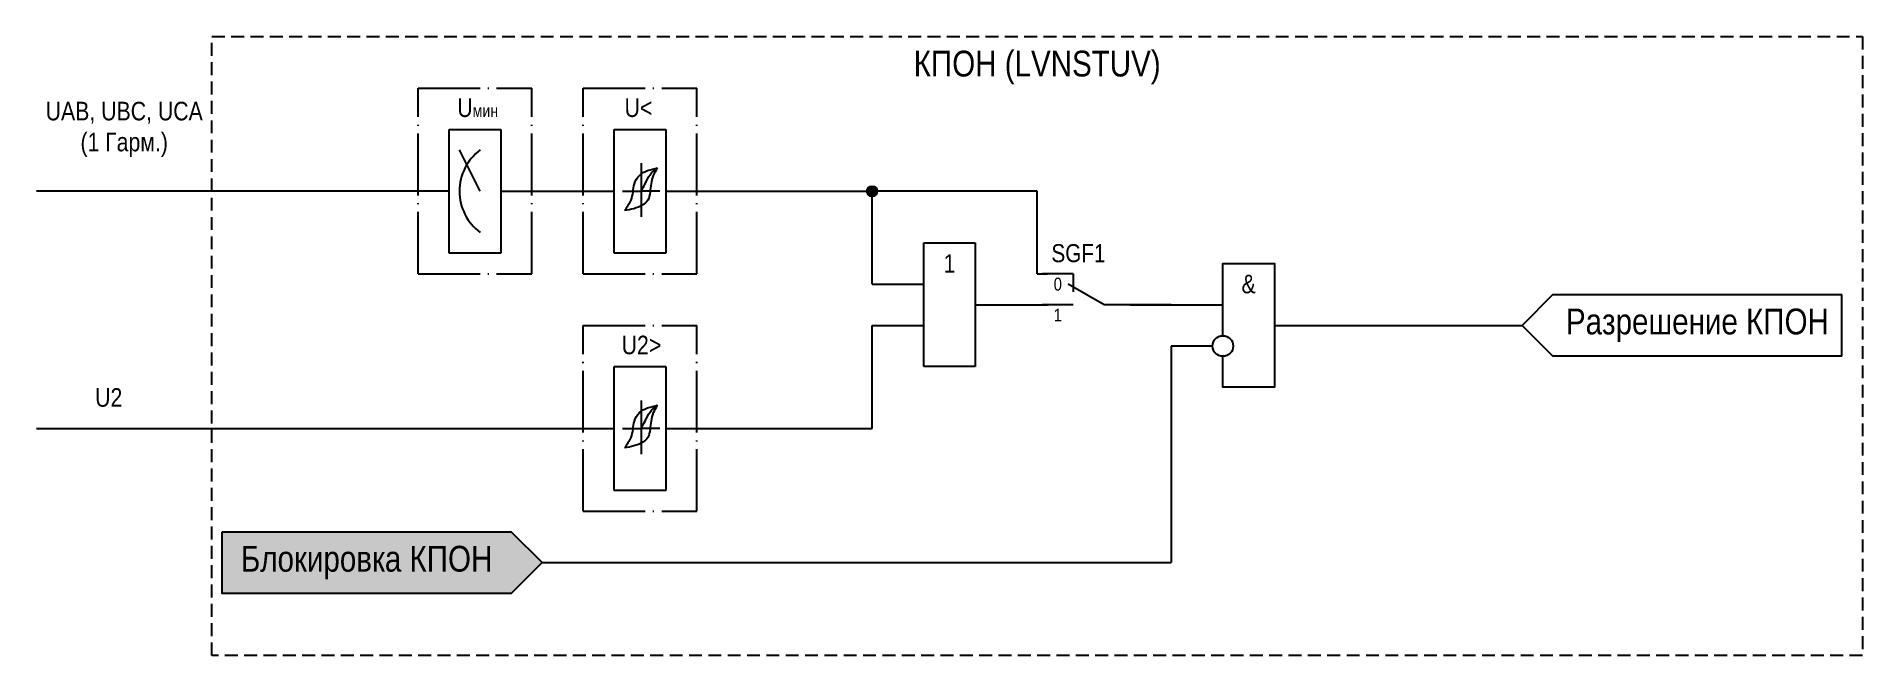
# Model space of a CAD drawing. Header units: millimetres. Extents: x -1768 to 451, y 0 to 125.
# Drawn here: x -1768 to -1591, y 1 to 61 of the extents above; entities that cross this region are included whole.
import ezdxf
from ezdxf.enums import TextEntityAlignment as Align

# ---------------------------------------------------------------- set-up
doc = ezdxf.new("R2010")
doc.units = ezdxf.units.MM
doc.linetypes.add('ACAD_ISO04W100', pattern=[30, 24, -3, 0, -3])
doc.linetypes.add('штриховая2', pattern=[0.375, 0.25, -0.125])
doc.layers.add('TEXT', color=7, linetype='Continuous', lineweight=25, true_color=0xffffff)
doc.layers.add('Основная', color=7, linetype='Continuous')
doc.styles.add('1.8_Gost_RD', font='ARIALN.TTF', dxfattribs={"height": 1.8})
doc.styles.add('2.5_Gost_RD', font='ARIALN.TTF', dxfattribs={"height": 2.5})
doc.styles.add('Вывод', font='ARIALN.TTF', dxfattribs={"height": 2.5})
doc.styles.add('Компонент', font='ARIALN.TTF', dxfattribs={"height": 3.5})

msp = doc.modelspace()

# ---------------------------------------------------------------- texts
at = {"color": 30, "ltscale": 100, "insert": (-1671, 58), "char_height": 2.5, "width": 160, "attachment_point": 5, "style": '2.5_Gost_RD'}
msp.add_mtext('КПОН (LVNSTUV)', dxfattribs=at)
at = {"color": 7, "ltscale": 100, "char_height": 1.8, "attachment_point": 1, "style": '1.8_Gost_RD'}
for s, width, insert in [('\\pi2.78586;U{\\H0.66667x;мин}', 11, (-1730, 55)), ('U<', 4, (-1711, 55)), ('\\pi3.7178;U2>', 11, (-1715, 32))]:
    msp.add_mtext_dynamic_manual_height_columns(s, width=width, gutter_width=17.5, heights=[0], dxfattribs=dict(at, insert=insert))
at = {"ltscale": 100, "attachment_point": 5}
for s, insert, char_height, width, style in [('UAB, UBC, UCA^J(1 Гарм.)', (-1759.5, 52), 1.8, 17, '1.8_Gost_RD'), ('1', (-1679.5, 39), 1.8, 5, '2.5_Gost_RD'), ('&', (-1650.5, 37), 1.8, 5, '2.5_Gost_RD'), ('Разрешение КПОН', (-1607, 33), 2.5, 28, '2.5_Gost_RD'), ('U2', (-1761, 26), 1.8, 9, '1.8_Gost_RD')]:
    msp.add_mtext(s, dxfattribs=dict(at, insert=insert, char_height=char_height, width=width, style=style))
at = {"layer": 'TEXT', "color": 0, "ltscale": 100, "insert": (-1736, 10), "char_height": 2.5, "width": 28, "attachment_point": 5, "style": '2.5_Gost_RD'}
msp.add_mtext('{\\C256;Блокировка КПОН}', dxfattribs=at)

# ---------------------------------------------------------------- blocks, each defined once
blk = doc.blocks.new('*U70')
at = {"layer": 'Основная', "linetype": 'ACAD_ISO04W100', "ltscale": 0.25}
for p, q in [((0, 0), (11, 0)), ((0, -18), (0, 0)), ((11, -18), (11, 0)), ((0, -18), (11, -18))]:
    blk.add_line(p, q, dxfattribs=at)
at = {"layer": 'Основная', "style": 'Компонент'}
blk.add_attdef('ОУ', text='', height=3.5, dxfattribs=at).set_placement((11, 0), align=Align.MIDDLE_CENTER)
blk = doc.blocks.new('*U82')
at = {"layer": 'Основная', "linetype": 'ACAD_ISO04W100', "ltscale": 0.25}
for p, q in [((0, 0), (11, 0)), ((0, -18), (0, 0)), ((11, -18), (11, 0)), ((0, -18), (11, -18))]:
    blk.add_line(p, q, dxfattribs=at)
at = {"layer": 'Основная', "style": 'Компонент'}
blk.add_attdef('ОУ', text='', height=3.5, dxfattribs=at).set_placement((11, 0), align=Align.MIDDLE_CENTER)
blk = doc.blocks.new('*U79')
at = {"layer": 'Основная', "color": 0}
blk.add_line((0, 0), (7, 4), dxfattribs=at)
at = {"layer": 'Основная', "ltscale": 0.35}
blk.add_line((6, 6), (6, 2.5), dxfattribs=at)
blk = doc.blocks.new('*U81')
at = {"layer": 'Основная', "color": 0}
for p, q in [((-3, 6), (-9, 6)), ((-3, 0), (-9, 0)), ((9, 0), (3, 0))]:
    blk.add_line(p, q, dxfattribs=at)
at = {"layer": 'Основная', "ltscale": 0.25, "xscale": -1}
blk.add_blockref('*U79', (3, 0), dxfattribs=at)
at = {"layer": 'Основная'}
for tag, height, style, p in [('ОУ', 3.5, 'Компонент', (-2, 10)), ('В1', 2.5, 'Вывод', (-14, 6)), ('В2', 2.5, 'Вывод', (-6, 4)), ('В3', 2.5, 'Вывод', (-6, -2))]:
    blk.add_attdef(tag, text='', height=height, dxfattribs=dict(at, style=style)).set_placement(p, align=Align.MIDDLE_CENTER)
blk = doc.blocks.new('Точка')
at = {"ltscale": 100}
h = blk.add_hatch(color=256, dxfattribs=at)
h.dxf.hatch_style = 1
edge = h.paths.add_edge_path()
edge.add_arc((0, 0), 0.5, 0, 360)
blk.add_circle((0, 0), 0.5, dxfattribs=at)

# ---------------------------------------------------------------- hatches: boundary and pattern name
at = {"ltscale": 100, "true_color": 0x5496bb}
h = msp.add_hatch(color=153, dxfattribs=at)
h.dxf.hatch_style = 1
h.paths.add_polyline_path([(-1750, 13), (-1722, 13), (-1719, 10), (-1722, 7), (-1750, 7)])

# ---------------------------------------------------------------- linework, layer by layer
at = {"ltscale": 100}
for p, q in [((-1728, 50.5), (-1728, 52)), ((-1728, 52), (-1723, 52)), ((-1723, 52), (-1723, 46)), ((-1712, 50.5), (-1712, 52)), ((-1712, 52), (-1707, 52)), ((-1707, 52), (-1707, 46)), ((-1728, 43), (-1728, 51)), ((-1712, 43), (-1712, 51)), ((-1728, 46), (-1768, 46)), ((-1723, 46), (-1723, 40)), ((-1707, 46), (-1687, 46)), ((-1707, 46), (-1707, 40)), ((-1687, 37), (-1687, 46)), ((-1671, 46), (-1687, 46)), ((-1671, 38), (-1671, 46)), ((-1728, 40), (-1728, 43)), ((-1712, 40), (-1712, 43)), ((-1682, 35.5), (-1682, 41)), ((-1682, 41), (-1677, 41)), ((-1677, 41), (-1677, 31)), ((-1723, 40), (-1728, 40)), ((-1707, 40), (-1712, 40)), ((-1671, 38), (-1670, 38)), ((-1687, 37), (-1682, 37)), ((-1682, 32), (-1682, 36)), ((-1621, 36), (-1624, 33)), ((-1621, 36), (-1593, 36)), ((-1593, 30), (-1593, 36)), ((-1677, 35), (-1671, 35)), ((-1671, 35), (-1670, 35)), ((-1658, 35), (-1664, 35)), ((-1662, 35), (-1653, 35)), ((-1687, 33), (-1682, 33)), ((-1687, 23), (-1687, 33)), ((-1682, 29), (-1682, 32)), ((-1648, 33), (-1624, 33)), ((-1624, 33), (-1621, 30)), ((-1677, 31), (-1677, 29)), ((-1654, 31), (-1658, 31)), ((-1658, 31), (-1658, 10)), ((-1712, 27.5), (-1712, 29)), ((-1712, 29), (-1707, 29)), ((-1707, 29), (-1707, 23)), ((-1677, 29), (-1682, 29)), ((-1593, 30), (-1621, 30)), ((-1712, 20), (-1712, 28)), ((-1707, 23), (-1707, 17)), ((-1707, 23), (-1687, 23)), ((-1712, 17), (-1712, 20)), ((-1707, 17), (-1712, 17)), ((-1750, 13), (-1722, 13)), ((-1722, 13), (-1719, 10)), ((-1719, 10), (-1722, 7)), ((-1719, 10), (-1658, 10)), ((-1722, 7), (-1750, 7))]:
    msp.add_line(p, q, dxfattribs=at)
at = {"color": 7, "ltscale": 100}
for p, q in [((-1725, 46), (-1727, 50)), ((-1723, 46), (-1712, 46)), ((-1711.21, 46), (-1709.4, 46)), ((-1707.58, 46), (-1709.4, 46)), ((-1768, 23), (-1712, 23)), ((-1711.21, 23), (-1709.4, 23)), ((-1707.58, 23), (-1709.4, 23))]:
    msp.add_line(p, q, dxfattribs=at)
for p, q in [((-1709.4, 48.72), (-1709.4, 43.52)), ((-1709.4, 25.72), (-1709.4, 20.52))]:
    msp.add_line(p, q)
at = {"linetype": 'штриховая2', "ltscale": 5}
msp.add_lwpolyline([(-1751, 61), (-1591, 61), (-1591, 1), (-1751, 1)], close=True, dxfattribs=at)
at = {"ltscale": 100}
for points in [[(-1653, 32), (-1653, 39), (-1648, 39), (-1648, 27), (-1653, 27), (-1653, 30)], [(-1750, 13), (-1722, 13), (-1719, 10), (-1722, 7), (-1750, 7), (-1750, 13)]]:
    msp.add_lwpolyline(points, dxfattribs=at)
msp.add_circle((-1653, 31), 1)
at = {"color": 7, "ltscale": 100}
msp.add_arc((-1722, 46), 5, 126.8699, 233.1301, dxfattribs=at)
for points in [[(-1710.2, 45.92), (-1710.05, 46.71), (-1709.56, 47.54), (-1707.8, 48.26)], [(-1709.4, 46), (-1709, 46.72), (-1708.53, 47.6), (-1707.8, 48.26)], [(-1708.52, 45.92), (-1708.4, 46.71), (-1708.19, 47.54), (-1707.8, 48.26)], [(-1710.2, 45.92), (-1710.4, 45.13), (-1711, 44.12)], [(-1708.52, 45.92), (-1708.75, 45.13), (-1709.24, 44.67), (-1711, 44.12)], [(-1710.2, 22.92), (-1710.05, 23.71), (-1709.56, 24.54), (-1707.8, 25.26)], [(-1709.4, 23), (-1709, 23.72), (-1708.53, 24.6), (-1707.8, 25.26)], [(-1708.52, 22.92), (-1708.4, 23.71), (-1708.19, 24.54), (-1707.8, 25.26)], [(-1710.2, 22.92), (-1710.4, 22.13), (-1711, 21.12)], [(-1708.52, 22.92), (-1708.75, 22.13), (-1709.24, 21.67), (-1711, 21.12)]]:
    msp.add_spline(points, degree=3)

# ---------------------------------------------------------------- block references
at = {"color": 3, "ltscale": 100}
msp.add_blockref('Точка', (-1687, 46), dxfattribs=at)
at = {"layer": 'Основная', "ltscale": 0.25}
for name, p in [('*U82', (-1731, 56)), ('*U70', (-1715, 56)), ('*U82', (-1715, 33))]:
    msp.add_blockref(name, p, dxfattribs=at)
ref = msp.add_blockref('*U81', (-1666, 35), dxfattribs=dict(at, xscale=0.5, yscale=0.5, zscale=0.5))
ref.add_attrib('ОУ', 'SGF1', dxfattribs={"height": 1.75, "style": 'Компонент'}).set_placement((-1667, 40), align=Align.MIDDLE_CENTER)
ref.add_attrib('В2', '0', dxfattribs={"height": 1.25, "style": 'Вывод'}).set_placement((-1669, 37), align=Align.MIDDLE_CENTER)
ref.add_attrib('В3', '1', dxfattribs={"height": 1.25, "style": 'Вывод'}).set_placement((-1669, 34), align=Align.MIDDLE_CENTER)

msp.set_redraw_order([(e.dxf.handle, doc.entitydb.next_handle()) for e in msp.query("TEXT MTEXT ATTDEF DIMENSION ARC_DIMENSION")])  # texts and dimensions are drawn at this point

doc.saveas('drawing.dxf')
